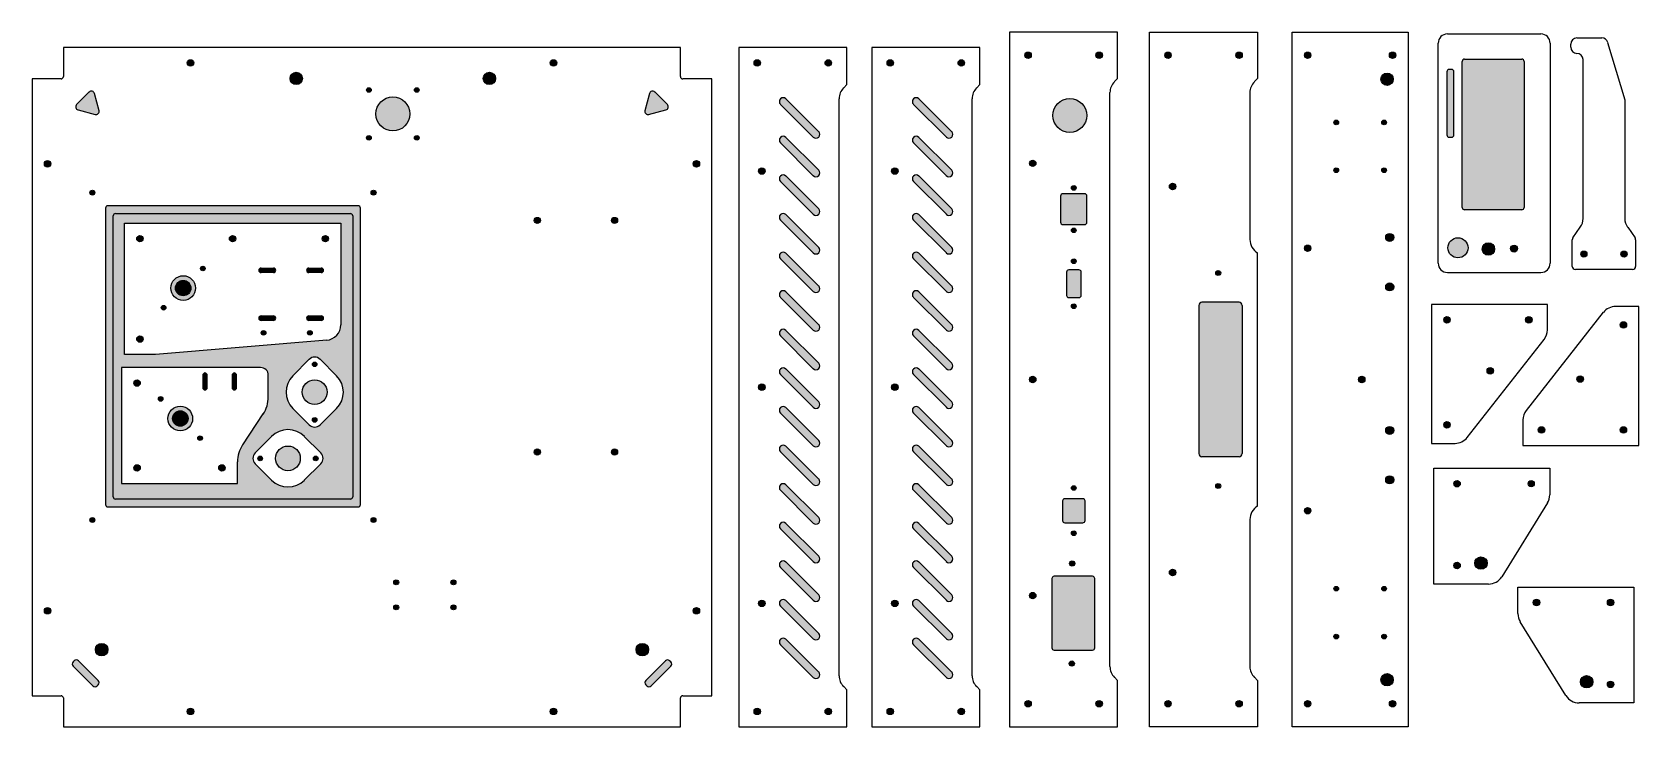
# Model space of a CAD drawing. Header units: millimetres. Extents: x 61 to 1102, y 67 to 517.
import ezdxf

# ---------------------------------------------------------------- set-up
doc = ezdxf.new("R2010")
doc.units = ezdxf.units.MM

msp = doc.modelspace()

# ---------------------------------------------------------------- hatches: boundary and pattern name
at = {"true_color": 0x000000}
h = msp.add_hatch(color=18, dxfattribs=at)
h.dxf.hatch_style = 1
h.paths.add_polyline_path([(704, 501.9, -1), (708.2, 501.9, -1)])
h = msp.add_hatch(color=18, dxfattribs=at)
h.dxf.hatch_style = 1
h.paths.add_polyline_path([(750, 501.9, -1), (754.2, 501.9, -1)])
h = msp.add_hatch(color=18, dxfattribs=at)
h.dxf.hatch_style = 1
h.paths.add_polyline_path([(794.6, 501.9, -1), (798.8, 501.9, -1)])
h = msp.add_hatch(color=18, dxfattribs=at)
h.dxf.hatch_style = 1
h.paths.add_polyline_path([(840.6, 501.9, -1), (844.8, 501.9, -1)])
h = msp.add_hatch(color=18, dxfattribs=at)
h.dxf.hatch_style = 1
h.paths.add_polyline_path([(885, 501.9, -1), (889.2, 501.9, -1)])
h = msp.add_hatch(color=18, dxfattribs=at)
h.dxf.hatch_style = 1
h.paths.add_polyline_path([(940, 501.9, -1), (944.2, 501.9, -1)])
h = msp.add_hatch(color=18, dxfattribs=at)
h.dxf.hatch_style = 1
h.paths.add_polyline_path([(1027.2, 403.3), (1027.2, 497.9, 0.415088), (1025.7, 499.4), (988.6, 499.4, 0.413645), (987.2, 497.9), (987.2, 403.3, 0.413908), (988.7, 401.8), (1025.7, 401.8, 0.414214)])
h = msp.add_hatch(color=18, dxfattribs=at)
h.dxf.hatch_style = 1
h.paths.add_polyline_path([(161.8, 496.9, -1), (166, 496.9, -1)])
h = msp.add_hatch(color=3)
h.dxf.hatch_style = 1
h.paths.add_polyline_path([(228.4, 486.9, 1), (236.4, 486.9, 1)])
h = msp.add_hatch(color=3)
h.dxf.hatch_style = 1
h.paths.add_polyline_path([(361.4, 486.9, 1), (353.4, 486.9, 1)])
h = msp.add_hatch(color=18, dxfattribs=at)
h.dxf.hatch_style = 1
h.paths.add_polyline_path([(401, 496.9, -1), (396.8, 496.9, -1)])
h = msp.add_hatch(color=18, dxfattribs=at)
h.dxf.hatch_style = 1
h.paths.add_polyline_path([(528.7, 496.9, -1), (532.9, 496.9, -1)])
h = msp.add_hatch(color=18, dxfattribs=at)
h.dxf.hatch_style = 1
h.paths.add_polyline_path([(574.7, 496.9, -1), (578.9, 496.9, -1)])
h = msp.add_hatch(color=18, dxfattribs=at)
h.dxf.hatch_style = 1
h.paths.add_polyline_path([(614.8, 496.9, -1), (619, 496.9, -1)])
h = msp.add_hatch(color=18, dxfattribs=at)
h.dxf.hatch_style = 1
h.paths.add_polyline_path([(660.8, 496.9, -1), (665, 496.9, -1)])
h = msp.add_hatch(color=3)
h.dxf.hatch_style = 1
h.paths.add_polyline_path([(942.5, 486.4, 1), (934.5, 486.4, 1)])
h = msp.add_hatch(color=3)
h.dxf.hatch_style = 1
h.paths.add_polyline_path([(980.3, 492.7), (978.7, 492.7, 0.414757), (977.2, 491.2), (977.2, 450.3, 0.413804), (978.7, 448.8), (980.3, 448.8, 0.41408), (981.8, 450.3), (981.8, 491.2, 0.414214)])
h = msp.add_hatch(color=18, dxfattribs=at)
h.dxf.hatch_style = 1
h.paths.add_polyline_path([(104.7, 466, -0.57735), (102.3, 463.6), (91.1, 466.5, -0.57735), (90.2, 469.9), (98.4, 478.1, -0.57735), (101.7, 477.2)])
h = msp.add_hatch(color=18, dxfattribs=at)
h.dxf.hatch_style = 1
h.paths.add_polyline_path([(280.9, 479.4, -1), (277.9, 479.4, -1)])
h = msp.add_hatch(color=18, dxfattribs=at)
h.dxf.hatch_style = 1
h.paths.add_polyline_path([(311.9, 479.4, -1), (308.9, 479.4, -1)])
h = msp.add_hatch(color=18, dxfattribs=at)
h.dxf.hatch_style = 1
h.paths.add_polyline_path([(458.1, 466), (461.1, 477.2, -0.57735), (464.4, 478.1), (472.6, 469.9, -0.57735), (471.7, 466.5), (460.5, 463.6, -0.57735)])
h = msp.add_hatch(color=18, dxfattribs=at)
h.dxf.hatch_style = 1
h.paths.add_polyline_path([(305.9, 463.9, 1), (283.9, 463.9, 1)])
h = msp.add_hatch(color=18, dxfattribs=at)
h.dxf.hatch_style = 1
h.paths.add_polyline_path([(570.6, 452.4, -0.99995), (567.1, 448.9), (545.9, 470.1, -1.000143), (549.4, 473.7)])
h = msp.add_hatch(color=18, dxfattribs=at)
h.dxf.hatch_style = 1
h.paths.add_polyline_path([(656.7, 452.4, -0.99995), (653.2, 448.9), (632, 470.1, -1.000143), (635.5, 473.7)])
h = msp.add_hatch(color=18, dxfattribs=at)
h.dxf.hatch_style = 1
h.paths.add_polyline_path([(744.1, 462.9, 1), (722.1, 462.9, 1)])
h = msp.add_hatch(color=18, dxfattribs=at)
h.dxf.hatch_style = 1
h.paths.add_polyline_path([(907.1, 458.4, -1), (904.1, 458.4, -1)])
h = msp.add_hatch(color=18, dxfattribs=at)
h.dxf.hatch_style = 1
h.paths.add_polyline_path([(938.1, 458.4, -1), (935.1, 458.4, -1)])
h = msp.add_hatch(color=18, dxfattribs=at)
h.dxf.hatch_style = 1
h.paths.add_polyline_path([(280.9, 448.4, -1), (277.9, 448.4, -1)])
h = msp.add_hatch(color=18, dxfattribs=at)
h.dxf.hatch_style = 1
h.paths.add_polyline_path([(311.9, 448.4, -1), (308.9, 448.4, -1)])
h = msp.add_hatch(color=18, dxfattribs=at)
h.dxf.hatch_style = 1
h.paths.add_polyline_path([(549.4, 448.7), (570.6, 427.4, -0.998991), (567.1, 423.9), (545.9, 445.1, -1.001133), (549.4, 448.7)])
h = msp.add_hatch(color=18, dxfattribs=at)
h.dxf.hatch_style = 1
h.paths.add_polyline_path([(635.5, 448.7), (635.5, 448.7), (656.7, 427.4, -0.998991), (653.2, 423.9), (632, 445.1, -1.001133)])
h = msp.add_hatch(color=18, dxfattribs=at)
h.dxf.hatch_style = 1
h.paths.add_polyline_path([(73.5, 431.6, -1), (69.3, 431.6, -1)])
h = msp.add_hatch(color=18, dxfattribs=at)
h.dxf.hatch_style = 1
h.paths.add_polyline_path([(493.5, 431.6, -1), (489.3, 431.6, -1)])
h = msp.add_hatch(color=18, dxfattribs=at)
h.dxf.hatch_style = 1
h.paths.add_polyline_path([(535.9, 426.9, -1), (531.7, 426.9, -1)])
h = msp.add_hatch(color=18, dxfattribs=at)
h.dxf.hatch_style = 1
h.paths.add_polyline_path([(622, 426.9, -1), (617.8, 426.9, -1)])
h = msp.add_hatch(color=18, dxfattribs=at)
h.dxf.hatch_style = 1
h.paths.add_polyline_path([(711.2, 431.9, -1), (707, 431.9, -1)])
h = msp.add_hatch(color=18, dxfattribs=at)
h.dxf.hatch_style = 1
h.paths.add_polyline_path([(907.1, 427.4, -1), (904.1, 427.4, -1)])
h = msp.add_hatch(color=18, dxfattribs=at)
h.dxf.hatch_style = 1
h.paths.add_polyline_path([(938.1, 427.4, -1), (935.1, 427.4, -1)])
h = msp.add_hatch(color=18, dxfattribs=at)
h.dxf.hatch_style = 1
h.paths.add_polyline_path([(549.4, 423.7), (549.4, 423.7), (570.6, 402.4, -0.999581), (567.1, 398.9), (545.9, 420.1, -1.000663)])
h = msp.add_hatch(color=18, dxfattribs=at)
h.dxf.hatch_style = 1
h.paths.add_polyline_path([(635.5, 423.7), (635.5, 423.7), (656.7, 402.4, -0.999581), (653.2, 398.9), (632, 420.1, -1.000663)])
h = msp.add_hatch(color=18, dxfattribs=at)
h.dxf.hatch_style = 1
h.paths.add_polyline_path([(737.2, 416, -1), (734.2, 416, -1)])
h = msp.add_hatch(color=18, dxfattribs=at)
h.dxf.hatch_style = 1
h.paths.add_polyline_path([(801.8, 416.9, -1), (797.6, 416.9, -1)])
h = msp.add_hatch(color=18, dxfattribs=at)
h.dxf.hatch_style = 1
h.paths.add_polyline_path([(102, 412.9, -1), (98.8, 412.9, -1)])
h = msp.add_hatch(color=18, dxfattribs=at)
h.dxf.hatch_style = 1
h.paths.add_polyline_path([(284, 412.9, -1), (280.8, 412.9, -1)])
h = msp.add_hatch(color=18, dxfattribs=at)
h.dxf.hatch_style = 1
h.paths.add_polyline_path([(744.2, 410.7, 0.414214), (742.7, 412.2), (728.7, 412.2, 0.414214), (727.2, 410.7), (727.2, 393.7, 0.414214), (728.7, 392.2), (742.7, 392.2, 0.414214), (744.2, 393.7)])
at = {"true_color": 0xf26722}
h = msp.add_hatch(color=30, dxfattribs=at)
h.dxf.hatch_style = 1
h.paths.add_polyline_path([(273.9, 402.9, 0.414214), (272.4, 404.4), (110.4, 404.4, 0.414214), (108.9, 402.9), (108.9, 210.9, 0.414214), (110.4, 209.4), (272.4, 209.4, 0.414214), (273.9, 210.9)])
h.paths.add_polyline_path([(113.9, 215.9, 0.414214), (115.4, 214.4), (267.4, 214.4, 0.414214), (268.9, 215.9), (268.9, 397.9, 0.414214), (267.4, 399.4), (115.4, 399.4, 0.414214), (113.9, 397.9)], flags=16)
h.paths.add_polyline_path([(121.2, 393.1), (261.2, 393.1), (261.2, 327.3, -0.3899), (252.1, 317.3), (141.2, 308.1), (121.2, 308.1)], flags=0)
h.paths.add_polyline_path([(167.2, 351.1, -1), (151.2, 351.1, -1)], flags=0)
h.paths.add_polyline_path([(119.3, 299.6), (214.3, 299.6), (214.3, 280.7, -0.148123), (211, 269.6), (211, 269.6), (197.7, 249.6, 0.148069), (194.3, 238.5), (194.3, 224.6), (119.3, 224.6)], flags=0)
h.paths.add_polyline_path([(209.6, 361.1, -1), (209.6, 364.1), (217.6, 364.1, -1), (217.6, 361.1)], flags=0)
h.paths.add_polyline_path([(174.8, 294.6), (174.8, 286.6, -1.000366), (171.8, 286.6), (171.8, 286.6), (171.8, 294.6, -0.999634)], flags=0)
h.paths.add_polyline_path([(217.6, 330.1), (209.6, 330.1, -1), (209.6, 333.1), (217.6, 333.1, -1)], flags=0)
h.paths.add_polyline_path([(165.3, 266.6, -1), (149.3, 266.6, -1)], flags=0)
h.paths.add_polyline_path([(193.8, 294.6), (193.8, 286.6, -1.000089), (190.8, 286.6), (190.8, 286.6), (190.8, 294.6, -0.999911)], flags=0)
h.paths.add_polyline_path([(162.3, 266.6, -1), (152.3, 266.6, -1)], flags=0)
h.paths.add_polyline_path([(240.6, 364.1), (248.6, 364.1), (248.6, 361.1), (240.6, 361.1)], flags=0)
h.paths.add_polyline_path([(240.6, 333.1), (248.6, 333.1), (248.6, 330.1), (240.6, 330.1)], flags=0)
h.paths.add_polyline_path([(230.2, 294.3), (244.3, 308.5), (258.5, 294.3, -0.414214), (258.5, 273.1), (258.5, 273.1), (244.3, 259), (230.2, 273.1, -0.414214)], flags=0)
h.paths.add_polyline_path([(252.3, 283.7, -1), (236.3, 283.7, -1)], flags=0)
h.paths.add_polyline_path([(237.6, 255), (251.8, 240.8), (237.6, 226.7, -0.414214), (216.4, 226.7), (216.4, 226.7), (202.3, 240.8), (216.4, 255, -0.414214)], flags=0)
h.paths.add_polyline_path([(235, 240.8, -1), (219, 240.8, -1)], flags=0)
at = {"true_color": 0x000000}
h = msp.add_hatch(color=18, dxfattribs=at)
h.dxf.hatch_style = 1
h.paths.add_polyline_path([(268.9, 397.9, 0.414214), (267.4, 399.4), (115.4, 399.4, 0.414214), (113.9, 397.9), (113.9, 215.9, 0.414214), (115.4, 214.4), (267.4, 214.4, 0.414214), (268.9, 215.9)])
h.paths.add_polyline_path([(209.3, 299.6, -0.41409), (214.3, 294.6), (214.3, 280.7, -0.148123), (211, 269.6), (211, 269.6), (197.7, 249.6, 0.148069), (194.3, 238.5), (194.3, 224.6), (119.3, 224.6), (119.3, 299.6)], flags=0)
h.paths.add_polyline_path([(193.8, 294.6), (193.8, 286.6, -1.000089), (190.8, 286.6), (190.8, 286.6), (190.8, 294.6, -0.999911)], flags=0)
h.paths.add_polyline_path([(141.2, 308.1), (121.2, 308.1), (121.2, 393.1), (261.2, 393.1), (261.2, 327.3, -0.3899), (252.1, 317.3)], flags=16)
h.paths.add_polyline_path([(209.7, 322.1, -1), (212.7, 322.1, -1)], flags=0)
h.paths.add_polyline_path([(174.8, 294.6), (174.8, 286.6, -1.000366), (171.8, 286.6), (171.8, 286.6), (171.8, 294.6, -0.999634)], flags=0)
h.paths.add_polyline_path([(217.6, 333.1, -1), (217.6, 330.1), (209.6, 330.1, -1), (209.6, 333.1)], flags=0)
h.paths.add_polyline_path([(240.8, 305), (230.2, 294.3, 0.414214), (230.2, 273.1), (240.8, 262.5, 0.414214), (247.9, 262.5), (258.5, 273.1, 0.414214), (258.5, 294.3), (247.9, 305, 0.414214)], flags=16)
h.paths.add_polyline_path([(252.3, 283.7, -1), (236.3, 283.7, -1)], flags=0)
h.paths.add_polyline_path([(245.8, 301.7, -1), (242.8, 301.7, -1)], flags=0)
h.paths.add_polyline_path([(239.7, 322.1, -1), (242.7, 322.1, -1)], flags=0)
h.paths.add_polyline_path([(240.6, 333.1), (240.6, 333.1), (248.6, 333.1, -1), (248.6, 330.1), (248.6, 330.1), (240.6, 330.1, -1)], flags=0)
h.paths.add_polyline_path([(165.3, 266.6, -1), (149.3, 266.6, -1)], flags=0)
h.paths.add_polyline_path([(237.6, 255), (248.2, 244.4, -0.414214), (248.2, 237.3), (237.6, 226.7, -0.414214), (216.4, 226.7), (216.4, 226.7), (205.8, 237.3, -0.414214), (205.8, 244.4), (216.4, 255, -0.414214)], flags=16)
h.paths.add_polyline_path([(162.3, 266.6, -1), (152.3, 266.6, -1)], flags=0)
h.paths.add_polyline_path([(245.8, 265.7, -1), (242.8, 265.7, -1)], flags=0)
h.paths.add_polyline_path([(151.2, 351.1, -1), (167.2, 351.1, -1)], flags=0)
h.paths.add_polyline_path([(171.6, 253.9, -1), (168.6, 253.9, -1)], flags=0)
h.paths.add_polyline_path([(154.2, 351.1, -1), (164.2, 351.1, -1)], flags=0)
h.paths.add_polyline_path([(209.6, 364.1), (217.6, 364.1, -1), (217.6, 361.1), (209.6, 361.1, -1)], flags=0)
h.paths.add_polyline_path([(235, 240.8, -1), (219, 240.8, -1)], flags=0)
h.paths.add_polyline_path([(146.1, 279.3, -1), (143.1, 279.3, -1)], flags=0)
h.paths.add_polyline_path([(210.5, 240.8, -1), (207.5, 240.8, -1)], flags=0)
h.paths.add_polyline_path([(145, 338.4, -1), (148, 338.4, -1)], flags=0)
h.paths.add_polyline_path([(170.4, 363.8, -1), (173.4, 363.8, -1)], flags=0)
h.paths.add_polyline_path([(186.4, 234.6, -1), (182.2, 234.6, -1)], flags=0)
h.paths.add_polyline_path([(129.1, 318.1, -1), (133.3, 318.1, -1)], flags=0)
h.paths.add_polyline_path([(240.6, 364.1), (240.6, 364.1), (248.6, 364.1, -1), (248.6, 361.1), (248.6, 361.1), (240.6, 361.1, -1)], flags=0)
h.paths.add_polyline_path([(131.4, 289.6, -1), (127.2, 289.6, -1)], flags=0)
h.paths.add_polyline_path([(246.5, 240.8, -1), (243.5, 240.8, -1)], flags=0)
h.paths.add_polyline_path([(189.1, 383.1, -1), (193.3, 383.1, -1)], flags=0)
h.paths.add_polyline_path([(249.1, 383.1, -1), (253.3, 383.1, -1)], flags=0)
h.paths.add_polyline_path([(131.4, 234.6, -1), (127.2, 234.6, -1)], flags=0)
h.paths.add_polyline_path([(129.1, 383.1, -1), (133.3, 383.1, -1)], flags=0)
h.paths.add_polyline_path([(214.3, 294.6, 0.41409), (209.3, 299.6), (119.3, 299.6), (119.3, 224.6), (194.3, 224.6), (194.3, 238.5, -0.148069), (197.7, 249.6), (211, 269.6, 0.148123), (214.3, 280.7)], flags=16)
h.paths.add_polyline_path([(247.9, 305), (247.9, 305, 0.41397), (240.8, 305), (230.2, 294.3, 0.414214), (230.2, 273.1), (240.8, 262.5, 0.414214), (247.9, 262.5), (258.5, 273.1, 0.414214), (258.5, 294.3)], flags=0)
h = msp.add_hatch(color=18, dxfattribs=at)
h.dxf.hatch_style = 1
h.paths.add_polyline_path([(390.4, 394.9, -1), (386.4, 394.9, -1)])
h = msp.add_hatch(color=18, dxfattribs=at)
h.dxf.hatch_style = 1
h.paths.add_polyline_path([(440.4, 394.9, -1), (436.4, 394.9, -1)])
h = msp.add_hatch(color=18, dxfattribs=at)
h.dxf.hatch_style = 1
h.paths.add_polyline_path([(570.6, 377.4, -1.000204), (567.1, 373.9), (567.1, 373.9), (545.9, 395.1, -0.999796), (549.4, 398.7)])
h = msp.add_hatch(color=18, dxfattribs=at)
h.dxf.hatch_style = 1
h.paths.add_polyline_path([(656.7, 377.4, -1.000204), (653.2, 373.9), (653.2, 373.9), (632, 395.1, -0.999796), (635.5, 398.7)])
h = msp.add_hatch(color=18, dxfattribs=at)
h.dxf.hatch_style = 1
h.paths.add_polyline_path([(129.1, 383.1, 1), (133.3, 383.1, 1)])
h = msp.add_hatch(color=18, dxfattribs=at)
h.dxf.hatch_style = 1
h.paths.add_polyline_path([(189.1, 383.1, 1), (193.3, 383.1, 1)])
h = msp.add_hatch(color=18, dxfattribs=at)
h.dxf.hatch_style = 1
h.paths.add_polyline_path([(253.3, 383.1, 1), (249.1, 383.1, 1)])
h = msp.add_hatch(color=18, dxfattribs=at)
h.dxf.hatch_style = 1
h.paths.add_polyline_path([(737.2, 388.5, -1), (734.2, 388.5, -1)])
h = msp.add_hatch(color=18, dxfattribs=at)
h.dxf.hatch_style = 1
h.paths.add_polyline_path([(942.8, 383.9, -1), (937.6, 383.9, -1)])
h = msp.add_hatch(color=18, dxfattribs=at)
h.dxf.hatch_style = 1
h.paths.add_polyline_path([(889.2, 376.9, -1), (885, 376.9, -1)])
h = msp.add_hatch(color=3)
h.dxf.hatch_style = 1
h.paths.add_polyline_path([(990.9, 377.2, 1), (977.9, 377.2, 1)])
h = msp.add_hatch(color=18, dxfattribs=at)
h.dxf.hatch_style = 1
h.paths.add_polyline_path([(1008.1, 376.4, 1), (1000.1, 376.4, 1)])
h = msp.add_hatch(color=18, dxfattribs=at)
h.dxf.hatch_style = 1
h.paths.add_polyline_path([(1023, 376.7, 1), (1018.5, 376.7, 1)])
h = msp.add_hatch(color=18, dxfattribs=at)
h.dxf.hatch_style = 1
h.paths.add_polyline_path([(1063.9, 373.1, 1), (1067.9, 373.1, 1)])
h = msp.add_hatch(color=18, dxfattribs=at)
h.dxf.hatch_style = 1
h.paths.add_polyline_path([(1089.9, 373.1, 1), (1093.9, 373.1, 1)])
h = msp.add_hatch(color=18, dxfattribs=at)
h.dxf.hatch_style = 1
h.paths.add_polyline_path([(173.4, 363.8, 1), (170.4, 363.8, 1)])
h = msp.add_hatch(color=18, dxfattribs=at)
h.dxf.hatch_style = 1
h.paths.add_polyline_path([(217.6, 364.1), (209.6, 364.1, 1), (209.6, 361.1), (217.6, 361.1, 1)])
h = msp.add_hatch(color=18, dxfattribs=at)
h.dxf.hatch_style = 1
h.paths.add_polyline_path([(248.6, 364.1), (240.6, 364.1, 1), (240.6, 361.1), (248.6, 361.1, 1)])
h = msp.add_hatch(color=18, dxfattribs=at)
h.dxf.hatch_style = 1
h.paths.add_polyline_path([(570.6, 352.4, -1.000941), (567.1, 348.9), (567.1, 348.9), (545.9, 370.1, -0.99906), (549.4, 373.7)])
h = msp.add_hatch(color=18, dxfattribs=at)
h.dxf.hatch_style = 1
h.paths.add_polyline_path([(656.7, 352.4, -1.000941), (653.2, 348.9), (653.2, 348.9), (632, 370.1, -0.99906), (635.5, 373.7)])
h = msp.add_hatch(color=18, dxfattribs=at)
h.dxf.hatch_style = 1
h.paths.add_polyline_path([(737.2, 368.5, -1), (734.2, 368.5, -1)])
h = msp.add_hatch(color=3)
h.dxf.hatch_style = 1
h.paths.add_polyline_path([(167.2, 351.1, 1), (151.2, 351.1, 1)])
h = msp.add_hatch(color=18, dxfattribs=at)
h.dxf.hatch_style = 1
h.paths.add_polyline_path([(154.2, 351.1, 1), (164.2, 351.1, 1)])
h = msp.add_hatch(color=18, dxfattribs=at)
h.dxf.hatch_style = 1
h.paths.add_polyline_path([(739, 362.9, -0.414214), (740.5, 361.4), (740.5, 346.4, -0.414214), (739, 344.9), (732.5, 344.9, -0.414214), (731, 346.4), (731, 361.4, -0.414214), (732.5, 362.9)])
h = msp.add_hatch(color=18, dxfattribs=at)
h.dxf.hatch_style = 1
h.paths.add_polyline_path([(830.8, 360.9, -1), (827.6, 360.9, -1)])
h = msp.add_hatch(color=18, dxfattribs=at)
h.dxf.hatch_style = 1
h.paths.add_polyline_path([(942.8, 351.9, -1), (937.6, 351.9, -1)])
h = msp.add_hatch(color=18, dxfattribs=at)
h.dxf.hatch_style = 1
h.paths.add_polyline_path([(549.4, 348.7), (570.6, 327.4, -0.99995), (567.1, 323.9), (545.9, 345.1, -1.000143)])
h = msp.add_hatch(color=18, dxfattribs=at)
h.dxf.hatch_style = 1
h.paths.add_polyline_path([(635.5, 348.7), (656.7, 327.4, -0.99995), (653.2, 323.9), (632, 345.1, -1.000143)])
h = msp.add_hatch(color=18, dxfattribs=at)
h.dxf.hatch_style = 1
h.paths.add_polyline_path([(145, 338.4, 1), (148, 338.4, 1)])
h = msp.add_hatch(color=18, dxfattribs=at)
h.dxf.hatch_style = 1
h.paths.add_polyline_path([(209.6, 333.1, 1), (209.6, 330.1), (217.6, 330.1, 1), (217.6, 333.1)])
h = msp.add_hatch(color=18, dxfattribs=at)
h.dxf.hatch_style = 1
h.paths.add_polyline_path([(240.6, 333.1, 1), (240.6, 330.1), (248.6, 330.1, 1), (248.6, 333.1)])
h = msp.add_hatch(color=18, dxfattribs=at)
h.dxf.hatch_style = 1
h.paths.add_polyline_path([(737.2, 339.3, -1), (734.2, 339.3, -1)])
h = msp.add_hatch(color=18, dxfattribs=at)
h.dxf.hatch_style = 1
h.paths.add_polyline_path([(844.7, 339.9, 0.414214), (842.7, 341.9), (818.7, 341.9, 0.414537), (816.7, 339.9), (816.7, 243.9, 0.41389), (818.7, 241.9), (842.7, 241.9, 0.414214), (844.7, 243.9)])
h = msp.add_hatch(color=18, dxfattribs=at)
h.dxf.hatch_style = 1
h.paths.add_polyline_path([(212.7, 322.1, 1), (209.7, 322.1, 1)])
h = msp.add_hatch(color=18, dxfattribs=at)
h.dxf.hatch_style = 1
h.paths.add_polyline_path([(242.7, 322.1, 1), (239.7, 322.1, 1)])
h = msp.add_hatch(color=18, dxfattribs=at)
h.dxf.hatch_style = 1
h.paths.add_polyline_path([(549.4, 323.7), (549.4, 323.7), (570.6, 302.4, -0.999671), (567.1, 298.9), (545.9, 320.1, -1.001133)])
h = msp.add_hatch(color=18, dxfattribs=at)
h.dxf.hatch_style = 1
h.paths.add_polyline_path([(635.5, 323.7), (635.5, 323.7), (656.7, 302.4, -0.999671), (653.2, 298.9), (632, 320.1, -1.001133)])
h = msp.add_hatch(color=18, dxfattribs=at)
h.dxf.hatch_style = 1
h.paths.add_polyline_path([(979.4, 330.5, 1), (975.2, 330.5, 1)])
h = msp.add_hatch(color=18, dxfattribs=at)
h.dxf.hatch_style = 1
h.paths.add_polyline_path([(1028.2, 330.5, 1), (1032.4, 330.5, 1)])
h = msp.add_hatch(color=18, dxfattribs=at)
h.dxf.hatch_style = 1
h.paths.add_polyline_path([(1089.4, 327.2, -1), (1093.6, 327.2, -1)])
h = msp.add_hatch(color=18, dxfattribs=at)
h.dxf.hatch_style = 1
h.paths.add_polyline_path([(129.1, 318.1, 1), (133.3, 318.1, 1)])
h = msp.add_hatch(color=18, dxfattribs=at)
h.dxf.hatch_style = 1
h.paths.add_polyline_path([(245.8, 301.7, 1), (242.8, 301.7, 1)])
h = msp.add_hatch(color=18, dxfattribs=at)
h.dxf.hatch_style = 1
h.paths.add_polyline_path([(131.4, 289.6, 1), (127.2, 289.6, 1)])
h = msp.add_hatch(color=18, dxfattribs=at)
h.dxf.hatch_style = 1
h.paths.add_polyline_path([(174.8, 294.6, 0.999634), (171.8, 294.6), (171.8, 286.6, 1.000366), (174.8, 286.6)])
h = msp.add_hatch(color=18, dxfattribs=at)
h.dxf.hatch_style = 1
h.paths.add_polyline_path([(193.8, 294.6, 0.999911), (190.8, 294.6), (190.8, 286.6, 1.000089), (193.8, 286.6)])
h = msp.add_hatch(color=3)
h.dxf.hatch_style = 1
h.paths.add_polyline_path([(252.3, 283.7, 1), (236.3, 283.7, 1)])
h = msp.add_hatch(color=18, dxfattribs=at)
h.dxf.hatch_style = 1
h.paths.add_polyline_path([(549.4, 298.7), (549.4, 298.7), (570.6, 277.4, -0.999581), (567.1, 273.9), (545.9, 295.1, -1.000663)])
h = msp.add_hatch(color=18, dxfattribs=at)
h.dxf.hatch_style = 1
h.paths.add_polyline_path([(635.5, 298.7), (635.5, 298.7), (656.7, 277.4, -0.999581), (653.2, 273.9), (632, 295.1, -1.000663)])
h = msp.add_hatch(color=18, dxfattribs=at)
h.dxf.hatch_style = 1
h.paths.add_polyline_path([(711.2, 291.9, -1), (707, 291.9, -1)])
h = msp.add_hatch(color=18, dxfattribs=at)
h.dxf.hatch_style = 1
h.paths.add_polyline_path([(924.2, 291.9, -1), (920, 291.9, -1)])
h = msp.add_hatch(color=18, dxfattribs=at)
h.dxf.hatch_style = 1
h.paths.add_polyline_path([(1007.4, 297.5, 1), (1003.2, 297.5, 1)])
h = msp.add_hatch(color=18, dxfattribs=at)
h.dxf.hatch_style = 1
h.paths.add_polyline_path([(1061.4, 292.2, -1), (1065.6, 292.2, -1)])
h = msp.add_hatch(color=18, dxfattribs=at)
h.dxf.hatch_style = 1
h.paths.add_polyline_path([(535.9, 286.9, -1), (531.7, 286.9, -1)])
h = msp.add_hatch(color=18, dxfattribs=at)
h.dxf.hatch_style = 1
h.paths.add_polyline_path([(622, 286.9, -1), (617.8, 286.9, -1)])
h = msp.add_hatch(color=18, dxfattribs=at)
h.dxf.hatch_style = 1
h.paths.add_polyline_path([(143.1, 279.3, 1), (146.1, 279.3, 1)])
h = msp.add_hatch(color=3)
h.dxf.hatch_style = 1
h.paths.add_polyline_path([(165.3, 266.6, 1), (149.3, 266.6, 1)])
h = msp.add_hatch(color=18, dxfattribs=at)
h.dxf.hatch_style = 1
h.paths.add_polyline_path([(152.3, 266.6, 1), (162.3, 266.6, 1)])
h = msp.add_hatch(color=18, dxfattribs=at)
h.dxf.hatch_style = 1
h.paths.add_polyline_path([(570.6, 252.4, -1.000204), (567.1, 248.9), (567.1, 248.9), (545.9, 270.1, -0.999796), (549.4, 273.7)])
h = msp.add_hatch(color=18, dxfattribs=at)
h.dxf.hatch_style = 1
h.paths.add_polyline_path([(656.7, 252.4, -1.000204), (653.2, 248.9), (653.2, 248.9), (632, 270.1, -0.999796), (635.5, 273.7)])
h = msp.add_hatch(color=18, dxfattribs=at)
h.dxf.hatch_style = 1
h.paths.add_polyline_path([(242.8, 265.7, 1), (245.8, 265.7, 1)])
h = msp.add_hatch(color=18, dxfattribs=at)
h.dxf.hatch_style = 1
h.paths.add_polyline_path([(942.8, 258.9, -1), (937.6, 258.9, -1)])
h = msp.add_hatch(color=18, dxfattribs=at)
h.dxf.hatch_style = 1
h.paths.add_polyline_path([(975.2, 262.5, 1), (979.4, 262.5, 1)])
h = msp.add_hatch(color=18, dxfattribs=at)
h.dxf.hatch_style = 1
h.paths.add_polyline_path([(1040.6, 259.2, -1), (1036.4, 259.2, -1)])
h = msp.add_hatch(color=18, dxfattribs=at)
h.dxf.hatch_style = 1
h.paths.add_polyline_path([(1093.6, 259.2, -1), (1089.4, 259.2, -1)])
h = msp.add_hatch(color=18, dxfattribs=at)
h.dxf.hatch_style = 1
h.paths.add_polyline_path([(168.6, 253.9, 1), (171.6, 253.9, 1)])
h = msp.add_hatch(color=18, dxfattribs=at)
h.dxf.hatch_style = 1
h.paths.add_polyline_path([(210.5, 240.8, 1), (207.5, 240.8, 1)])
h = msp.add_hatch(color=3)
h.dxf.hatch_style = 1
h.paths.add_polyline_path([(235, 240.8, 1), (219, 240.8, 1)])
h = msp.add_hatch(color=18, dxfattribs=at)
h.dxf.hatch_style = 1
h.paths.add_polyline_path([(243.5, 240.8, 1), (246.5, 240.8, 1)])
h = msp.add_hatch(color=18, dxfattribs=at)
h.dxf.hatch_style = 1
h.paths.add_polyline_path([(390.4, 244.9, -1), (386.4, 244.9, -1)])
h = msp.add_hatch(color=18, dxfattribs=at)
h.dxf.hatch_style = 1
h.paths.add_polyline_path([(440.4, 244.9, -1), (436.4, 244.9, -1)])
h = msp.add_hatch(color=18, dxfattribs=at)
h.dxf.hatch_style = 1
h.paths.add_polyline_path([(549.4, 248.7), (570.6, 227.4, -1.000168), (567.1, 223.9), (545.9, 245.1, -0.999987)])
h = msp.add_hatch(color=18, dxfattribs=at)
h.dxf.hatch_style = 1
h.paths.add_polyline_path([(635.5, 248.7), (656.7, 227.4, -1.000168), (653.2, 223.9), (632, 245.1, -0.999987)])
h = msp.add_hatch(color=18, dxfattribs=at)
h.dxf.hatch_style = 1
h.paths.add_polyline_path([(127.2, 234.6, 1), (131.4, 234.6, 1)])
h = msp.add_hatch(color=18, dxfattribs=at)
h.dxf.hatch_style = 1
h.paths.add_polyline_path([(182.2, 234.6, 1), (186.4, 234.6, 1)])
h = msp.add_hatch(color=18, dxfattribs=at)
h.dxf.hatch_style = 1
h.paths.add_polyline_path([(942.8, 226.9, -1), (937.6, 226.9, -1)])
h = msp.add_hatch(color=18, dxfattribs=at)
h.dxf.hatch_style = 1
h.paths.add_polyline_path([(549.4, 223.7), (549.4, 223.7), (570.6, 202.4, -1), (567.1, 198.9), (567.1, 198.9), (545.9, 220.1, -1.000133)])
h = msp.add_hatch(color=18, dxfattribs=at)
h.dxf.hatch_style = 1
h.paths.add_polyline_path([(635.5, 223.7), (635.5, 223.7), (656.7, 202.4, -1), (653.2, 198.9), (653.2, 198.9), (632, 220.1, -1.000133)])
h = msp.add_hatch(color=18, dxfattribs=at)
h.dxf.hatch_style = 1
h.paths.add_polyline_path([(737.2, 221.6, -1), (734.2, 221.6, -1)])
h = msp.add_hatch(color=18, dxfattribs=at)
h.dxf.hatch_style = 1
h.paths.add_polyline_path([(830.8, 222.9, -1), (827.6, 222.9, -1)])
h = msp.add_hatch(color=18, dxfattribs=at)
h.dxf.hatch_style = 1
h.paths.add_polyline_path([(981.7, 224.4, -1), (985.9, 224.4, -1)])
h = msp.add_hatch(color=18, dxfattribs=at)
h.dxf.hatch_style = 1
h.paths.add_polyline_path([(1029.8, 224.4, -1), (1033.8, 224.4, -1)])
h = msp.add_hatch(color=18, dxfattribs=at)
h.dxf.hatch_style = 1
h.paths.add_polyline_path([(741.5, 214.7, -0.414214), (743, 213.2), (743, 200.6, -0.414214), (741.5, 199.1), (729.9, 199.1, -0.414214), (728.4, 200.6), (728.4, 213.2, -0.414214), (729.9, 214.7)])
h = msp.add_hatch(color=18, dxfattribs=at)
h.dxf.hatch_style = 1
h.paths.add_polyline_path([(889.2, 206.9, -1), (885, 206.9, -1)])
h = msp.add_hatch(color=18, dxfattribs=at)
h.dxf.hatch_style = 1
h.paths.add_polyline_path([(102, 200.9, -1), (98.8, 200.9, -1)])
h = msp.add_hatch(color=18, dxfattribs=at)
h.dxf.hatch_style = 1
h.paths.add_polyline_path([(284, 200.9, -1), (280.8, 200.9, -1)])
h = msp.add_hatch(color=18, dxfattribs=at)
h.dxf.hatch_style = 1
h.paths.add_polyline_path([(570.6, 177.4, -1.000681), (567.1, 173.9), (545.9, 195.1, -0.99932), (549.4, 198.7)])
h = msp.add_hatch(color=18, dxfattribs=at)
h.dxf.hatch_style = 1
h.paths.add_polyline_path([(656.7, 177.4, -1.000681), (653.2, 173.9), (632, 195.1, -0.99932), (635.5, 198.7)])
h = msp.add_hatch(color=18, dxfattribs=at)
h.dxf.hatch_style = 1
h.paths.add_polyline_path([(737.2, 192.3, -1), (734.2, 192.3, -1)])
h = msp.add_hatch(color=3)
h.dxf.hatch_style = 1
h.paths.add_polyline_path([(995.3, 173, 1), (1003.3, 173, 1)])
h = msp.add_hatch(color=18, dxfattribs=at)
h.dxf.hatch_style = 1
h.paths.add_polyline_path([(549.4, 173.7), (570.6, 152.4, -1.000083), (567.1, 148.9), (545.9, 170.1, -1.00016)])
h = msp.add_hatch(color=18, dxfattribs=at)
h.dxf.hatch_style = 1
h.paths.add_polyline_path([(635.5, 173.7), (656.7, 152.4, -1.000083), (653.2, 148.9), (632, 170.1, -1.00016)])
h = msp.add_hatch(color=18, dxfattribs=at)
h.dxf.hatch_style = 1
h.paths.add_polyline_path([(736.4, 172.7, -1), (733, 172.7, -1)])
h = msp.add_hatch(color=18, dxfattribs=at)
h.dxf.hatch_style = 1
h.paths.add_polyline_path([(801.8, 166.9, -1), (797.6, 166.9, -1)])
h = msp.add_hatch(color=18, dxfattribs=at)
h.dxf.hatch_style = 1
h.paths.add_polyline_path([(985.9, 171.4, -1), (981.7, 171.4, -1)])
h = msp.add_hatch(color=18, dxfattribs=at)
h.dxf.hatch_style = 1
h.paths.add_polyline_path([(298.7, 160.5, -1), (295.5, 160.5, -1)])
h = msp.add_hatch(color=18, dxfattribs=at)
h.dxf.hatch_style = 1
h.paths.add_polyline_path([(335.7, 160.5, -1), (332.5, 160.5, -1)])
h = msp.add_hatch(color=18, dxfattribs=at)
h.dxf.hatch_style = 1
h.paths.add_polyline_path([(749.3, 162.9, 0.414214), (747.8, 164.4), (723, 164.4, 0.414214), (721.5, 162.9), (721.5, 118.1, 0.414214), (723, 116.6), (747.8, 116.6, 0.414214), (749.3, 118.1)])
h = msp.add_hatch(color=18, dxfattribs=at)
h.dxf.hatch_style = 1
h.paths.add_polyline_path([(907.1, 156.4, -1), (904.1, 156.4, -1)])
h = msp.add_hatch(color=18, dxfattribs=at)
h.dxf.hatch_style = 1
h.paths.add_polyline_path([(938.1, 156.4, -1), (935.1, 156.4, -1)])
h = msp.add_hatch(color=18, dxfattribs=at)
h.dxf.hatch_style = 1
h.paths.add_polyline_path([(298.7, 144.3, -1), (295.5, 144.3, -1)])
h = msp.add_hatch(color=18, dxfattribs=at)
h.dxf.hatch_style = 1
h.paths.add_polyline_path([(335.7, 144.3, -1), (332.5, 144.3, -1)])
h = msp.add_hatch(color=18, dxfattribs=at)
h.dxf.hatch_style = 1
h.paths.add_polyline_path([(535.9, 146.9, -1), (531.7, 146.9, -1)])
h = msp.add_hatch(color=18, dxfattribs=at)
h.dxf.hatch_style = 1
h.paths.add_polyline_path([(549.4, 148.7), (570.6, 127.4, -1.000204), (567.1, 123.9), (567.1, 123.9), (545.9, 145.1, -1.000603)])
h = msp.add_hatch(color=18, dxfattribs=at)
h.dxf.hatch_style = 1
h.paths.add_polyline_path([(622, 146.9, -1), (617.8, 146.9, -1)])
h = msp.add_hatch(color=18, dxfattribs=at)
h.dxf.hatch_style = 1
h.paths.add_polyline_path([(635.5, 148.7), (656.7, 127.4, -1.000204), (653.2, 123.9), (653.2, 123.9), (632, 145.1, -1.000603)])
h = msp.add_hatch(color=18, dxfattribs=at)
h.dxf.hatch_style = 1
h.paths.add_polyline_path([(711.2, 151.9, -1), (707, 151.9, -1)])
h = msp.add_hatch(color=18, dxfattribs=at)
h.dxf.hatch_style = 1
h.paths.add_polyline_path([(1033.1, 147.4, -1), (1037.3, 147.4, -1)])
h = msp.add_hatch(color=18, dxfattribs=at)
h.dxf.hatch_style = 1
h.paths.add_polyline_path([(1081.1, 147.4, -1), (1085.3, 147.4, -1)])
h = msp.add_hatch(color=18, dxfattribs=at)
h.dxf.hatch_style = 1
h.paths.add_polyline_path([(73.5, 142.1, -1), (69.3, 142.1, -1)])
h = msp.add_hatch(color=18, dxfattribs=at)
h.dxf.hatch_style = 1
h.paths.add_polyline_path([(493.5, 142.1, -1), (489.3, 142.1, -1)])
h = msp.add_hatch(color=18, dxfattribs=at)
h.dxf.hatch_style = 1
h.paths.add_polyline_path([(907.1, 125.4, -1), (904.1, 125.4, -1)])
h = msp.add_hatch(color=18, dxfattribs=at)
h.dxf.hatch_style = 1
h.paths.add_polyline_path([(938.1, 125.4, -1), (935.1, 125.4, -1)])
h = msp.add_hatch(color=3)
h.dxf.hatch_style = 1
h.paths.add_polyline_path([(110.4, 116.9, 1), (102.4, 116.9, 1)])
h = msp.add_hatch(color=3)
h.dxf.hatch_style = 1
h.paths.add_polyline_path([(460.4, 116.9, 1), (452.4, 116.9, 1)])
h = msp.add_hatch(color=18, dxfattribs=at)
h.dxf.hatch_style = 1
h.paths.add_polyline_path([(549.4, 123.7), (570.6, 102.4, -1.000333), (567.1, 98.9), (545.9, 120.1, -0.99998)])
h = msp.add_hatch(color=18, dxfattribs=at)
h.dxf.hatch_style = 1
h.paths.add_polyline_path([(635.5, 123.7), (656.7, 102.4, -1.000333), (653.2, 98.9), (632, 120.1, -0.99998)])
h = msp.add_hatch(color=18, dxfattribs=at)
h.dxf.hatch_style = 1
h.paths.add_polyline_path([(91.5, 109.7), (104.2, 97, -0.414214), (104.2, 94.1), (103.5, 93.4, -0.414214), (100.7, 93.4), (87.9, 106.2, -0.414214), (87.9, 109), (88.7, 109.7, -0.414214)])
h = msp.add_hatch(color=18, dxfattribs=at)
h.dxf.hatch_style = 1
h.paths.add_polyline_path([(471.3, 109.7, -0.414214), (474.1, 109.7), (474.8, 109, -0.414214), (474.8, 106.2), (462.1, 93.4, -0.414214), (459.3, 93.4), (458.6, 94.1, -0.414214), (458.6, 97)])
h = msp.add_hatch(color=18, dxfattribs=at)
h.dxf.hatch_style = 1
h.paths.add_polyline_path([(736.1, 107.9, -1), (732.7, 107.9, -1)])
h = msp.add_hatch(color=3)
h.dxf.hatch_style = 1
h.paths.add_polyline_path([(942.5, 97.4, 1), (934.5, 97.4, 1)])
h = msp.add_hatch(color=3)
h.dxf.hatch_style = 1
h.paths.add_polyline_path([(1063.7, 96.1, 1), (1071.7, 96.1, 1)])
h = msp.add_hatch(color=18, dxfattribs=at)
h.dxf.hatch_style = 1
h.paths.add_polyline_path([(1085.3, 94.4, -1), (1081.1, 94.4, -1)])
h = msp.add_hatch(color=18, dxfattribs=at)
h.dxf.hatch_style = 1
h.paths.add_polyline_path([(708.2, 81.9, -1), (704, 81.9, -1)])
h = msp.add_hatch(color=18, dxfattribs=at)
h.dxf.hatch_style = 1
h.paths.add_polyline_path([(754.2, 81.9, -1), (750, 81.9, -1)])
h = msp.add_hatch(color=18, dxfattribs=at)
h.dxf.hatch_style = 1
h.paths.add_polyline_path([(798.8, 81.9, -1), (794.6, 81.9, -1)])
h = msp.add_hatch(color=18, dxfattribs=at)
h.dxf.hatch_style = 1
h.paths.add_polyline_path([(844.8, 81.9, -1), (840.6, 81.9, -1)])
h = msp.add_hatch(color=18, dxfattribs=at)
h.dxf.hatch_style = 1
h.paths.add_polyline_path([(889.2, 81.9, -1), (885, 81.9, -1)])
h = msp.add_hatch(color=18, dxfattribs=at)
h.dxf.hatch_style = 1
h.paths.add_polyline_path([(944.2, 81.9, -1), (940, 81.9, -1)])
h = msp.add_hatch(color=18, dxfattribs=at)
h.dxf.hatch_style = 1
h.paths.add_polyline_path([(166, 76.9, -1), (161.8, 76.9, -1)])
h = msp.add_hatch(color=18, dxfattribs=at)
h.dxf.hatch_style = 1
h.paths.add_polyline_path([(401, 76.9, -1), (396.8, 76.9, -1)])
h = msp.add_hatch(color=18, dxfattribs=at)
h.dxf.hatch_style = 1
h.paths.add_polyline_path([(532.9, 76.9, -1), (528.7, 76.9, -1)])
h = msp.add_hatch(color=18, dxfattribs=at)
h.dxf.hatch_style = 1
h.paths.add_polyline_path([(578.9, 76.9, -1), (574.7, 76.9, -1)])
h = msp.add_hatch(color=18, dxfattribs=at)
h.dxf.hatch_style = 1
h.paths.add_polyline_path([(619, 76.9, -1), (614.8, 76.9, -1)])
h = msp.add_hatch(color=18, dxfattribs=at)
h.dxf.hatch_style = 1
h.paths.add_polyline_path([(665, 76.9, -1), (660.8, 76.9, -1)])

# ---------------------------------------------------------------- linework, layer by layer
at = {"color": 7, "linetype": 'Continuous'}
for p, q in [((694.1, 516.9), (694.1, 66.9)), ((764.1, 516.9), (694.1, 516.9)), ((764.1, 486.9), (764.1, 516.9)), ((784.7, 66.9), (784.7, 516.9)), ((784.7, 516.9), (854.7, 516.9)), ((854.7, 516.9), (854.7, 486.9)), ((877.1, 66.9), (877.1, 516.9)), ((877.1, 516.9), (952.1, 516.9)), ((952.1, 516.9), (952.1, 66.9)), ((971.6, 367.2), (971.6, 509.7)), ((977.6, 515.7), (1038.1, 515.7)), ((1044.1, 509.7), (1044.1, 367.2)), ((1061.4, 513.1), (1077.5, 513.1)), ((1081.3, 510.2), (1092.4, 473.1)), ((81.6, 506.9), (81.6, 488.1)), ((481.1, 506.9), (81.6, 506.9)), ((481.1, 488.1), (481.1, 506.9)), ((518.8, 506.9), (518.8, 66.9)), ((588.8, 506.9), (518.8, 506.9)), ((588.8, 482.9), (588.8, 506.9)), ((604.9, 506.9), (604.9, 66.9)), ((674.9, 506.9), (604.9, 506.9)), ((674.9, 482.9), (674.9, 506.9)), ((988.7, 499.4), (1025.7, 499.4)), ((1057.4, 507.1), (1057.4, 509.1)), ((977.2, 491.2), (977.2, 450.3)), ((980.3, 492.7), (978.7, 492.7)), ((981.8, 450.3), (981.8, 491.2)), ((987.2, 403.3), (987.2, 497.9)), ((1027.2, 497.9), (1027.2, 403.3)), ((1065.4, 396.2), (1065.4, 499.1)), ((80.1, 486.6), (61.4, 486.6)), ((61.4, 486.6), (61.4, 87.1)), ((501.4, 486.6), (482.6, 486.6)), ((501.4, 87.1), (501.4, 486.6)), ((586.8, 480.8), (588.8, 482.9)), ((672.9, 480.8), (674.9, 482.9)), ((762, 484.8), (764.1, 486.9)), ((854.7, 486.9), (852.7, 484.8)), ((98.4, 478.1), (90.2, 469.9)), ((104.7, 466), (101.7, 477.2)), ((461.1, 477.2), (458.1, 466)), ((472.6, 469.9), (464.4, 478.1)), ((545.9, 470.1), (567.1, 448.9)), ((570.6, 452.4), (549.4, 473.7)), ((583.8, 100), (583.8, 473.7)), ((632, 470.1), (653.2, 448.9)), ((656.7, 452.4), (635.5, 473.7)), ((669.9, 100), (669.9, 473.7)), ((759.1, 106), (759.1, 477.7)), ((849.7, 477.7), (849.7, 382.5)), ((1092.4, 473.1), (1092.4, 396.2)), ((91.1, 466.5), (102.3, 463.6)), ((460.5, 463.6), (471.7, 466.5)), ((570.6, 427.4), (549.4, 448.7)), ((656.7, 427.4), (635.5, 448.7)), ((978.7, 448.8), (980.3, 448.8)), ((545.9, 445.1), (567.1, 423.9)), ((632, 445.1), (653.2, 423.9)), ((545.9, 420.1), (567.1, 398.9)), ((570.6, 402.4), (549.4, 423.7)), ((632, 420.1), (653.2, 398.9)), ((656.7, 402.4), (635.5, 423.7)), ((727.2, 410.7), (727.2, 393.7)), ((742.7, 412.2), (728.7, 412.2)), ((744.2, 393.7), (744.2, 410.7)), ((108.9, 402.9), (108.9, 210.9)), ((272.4, 404.4), (110.4, 404.4)), ((113.9, 215.9), (113.9, 397.9)), ((115.4, 399.4), (267.4, 399.4)), ((268.9, 397.9), (268.9, 215.9)), ((273.9, 210.9), (273.9, 402.9)), ((570.6, 377.4), (549.4, 398.7)), ((656.7, 377.4), (635.5, 398.7)), ((1025.7, 401.8), (988.7, 401.8)), ((121.2, 308.1), (121.2, 393.1)), ((121.2, 393.1), (261.2, 393.1)), ((261.2, 393.1), (261.2, 327.3)), ((545.9, 395.1), (567.1, 373.9)), ((632, 395.1), (653.2, 373.9)), ((728.7, 392.2), (742.7, 392.2)), ((1058.8, 383.6), (1063.6, 390.5)), ((1094.3, 390.5), (1099.1, 383.6)), ((1058.4, 365.1), (1058.4, 382.4)), ((1099.4, 382.4), (1099.4, 365.1)), ((209.6, 364.1), (217.6, 364.1)), ((240.6, 364.1), (248.6, 364.1)), ((545.9, 370.1), (567.1, 348.9)), ((570.6, 352.4), (549.4, 373.7)), ((632, 370.1), (653.2, 348.9)), ((656.7, 352.4), (635.5, 373.7)), ((854.7, 209.9), (854.7, 373.9)), ((217.6, 361.1), (209.6, 361.1)), ((248.6, 361.1), (240.6, 361.1)), ((731, 361.4), (731, 346.4)), ((739, 362.9), (732.5, 362.9)), ((740.5, 346.4), (740.5, 361.4)), ((977.6, 361.2), (1038.1, 361.2)), ((1097.4, 363.1), (1060.4, 363.1)), ((545.9, 345.1), (567.1, 323.9)), ((570.6, 327.4), (549.4, 348.7)), ((632, 345.1), (653.2, 323.9)), ((656.7, 327.4), (635.5, 348.7)), ((732.5, 344.9), (739, 344.9)), ((209.6, 333.1), (217.6, 333.1)), ((240.6, 333.1), (248.6, 333.1)), ((816.7, 339.9), (816.7, 243.9)), ((842.7, 341.9), (818.7, 341.9)), ((844.7, 339.9), (844.7, 243.9)), ((967.3, 340.5), (967.3, 250.5)), ((1042.3, 340.5), (967.3, 340.5)), ((1078.5, 335.4), (1028.6, 271.9)), ((1042.3, 324), (1042.3, 340.5)), ((1101.5, 339.2), (1086.4, 339.2)), ((1101.5, 249.2), (1101.5, 339.2)), ((217.6, 330.1), (209.6, 330.1)), ((248.6, 330.1), (240.6, 330.1)), ((570.6, 302.4), (549.4, 323.7)), ((656.7, 302.4), (635.5, 323.7)), ((252.1, 317.3), (141.2, 308.1)), ((545.9, 320.1), (567.1, 298.9)), ((632, 320.1), (653.2, 298.9)), ((990.3, 254.4), (1040.2, 317.8)), ((141.2, 308.1), (121.2, 308.1)), ((230.2, 294.3), (240.8, 305)), ((247.9, 305), (258.5, 294.3)), ((119.3, 299.6), (119.3, 224.6)), ((209.3, 299.6), (119.3, 299.6)), ((171.8, 294.6), (171.8, 286.6)), ((174.8, 286.6), (174.8, 294.6)), ((190.8, 294.6), (190.8, 286.6)), ((193.8, 286.6), (193.8, 294.6)), ((214.3, 280.6), (214.3, 294.6)), ((545.9, 295.1), (567.1, 273.9)), ((570.6, 277.4), (549.4, 298.7)), ((632, 295.1), (653.2, 273.9)), ((656.7, 277.4), (635.5, 298.7)), ((240.8, 262.5), (230.2, 273.1)), ((258.5, 273.1), (247.9, 262.5)), ((570.6, 252.4), (549.4, 273.7)), ((656.7, 252.4), (635.5, 273.7)), ((197.7, 249.6), (211, 269.6)), ((545.9, 270.1), (567.1, 248.9)), ((632, 270.1), (653.2, 248.9)), ((1026.5, 265.7), (1026.5, 249.2)), ((205.8, 244.4), (216.4, 255)), ((237.6, 255), (248.2, 244.4)), ((967.3, 250.5), (982.5, 250.5)), ((545.9, 245.1), (567.1, 223.9)), ((570.6, 227.4), (549.4, 248.7)), ((632, 245.1), (653.2, 223.9)), ((656.7, 227.4), (635.5, 248.7)), ((842.7, 241.9), (818.7, 241.9)), ((1026.5, 249.2), (1101.5, 249.2)), ((194.3, 224.6), (194.3, 238.5)), ((216.4, 226.7), (205.8, 237.3)), ((248.2, 237.3), (237.6, 226.7)), ((968.8, 159.4), (968.8, 234.4)), ((968.8, 234.4), (1043.8, 234.4)), ((1043.8, 234.4), (1043.8, 217.2)), ((119.3, 224.6), (194.3, 224.6)), ((545.9, 220.1), (567.1, 198.9)), ((570.6, 202.4), (549.4, 223.7)), ((632, 220.1), (653.2, 198.9)), ((656.7, 202.4), (635.5, 223.7)), ((110.4, 209.4), (272.4, 209.4)), ((267.4, 214.4), (115.4, 214.4)), ((728.4, 213.2), (728.4, 200.6)), ((741.5, 214.7), (729.9, 214.7)), ((743, 200.6), (743, 213.2)), ((1042.3, 212), (1012.7, 164.1)), ((570.6, 177.4), (549.4, 198.7)), ((656.7, 177.4), (635.5, 198.7)), ((729.9, 199.1), (741.5, 199.1)), ((849.7, 201.2), (849.7, 106)), ((545.9, 195.1), (567.1, 173.9)), ((632, 195.1), (653.2, 173.9)), ((545.9, 170.1), (567.1, 148.9)), ((570.6, 152.4), (549.4, 173.7)), ((632, 170.1), (653.2, 148.9)), ((656.7, 152.4), (635.5, 173.7)), ((721.5, 162.9), (721.5, 118.1)), ((747.8, 164.4), (723, 164.4)), ((749.3, 118.1), (749.3, 162.9)), ((1004.2, 159.4), (968.8, 159.4)), ((1023.2, 157.4), (1098.2, 157.4)), ((1023.2, 140.3), (1023.2, 157.4)), ((1098.2, 157.4), (1098.2, 82.4)), ((570.6, 127.4), (549.4, 148.7)), ((656.7, 127.4), (635.5, 148.7)), ((545.9, 145.1), (567.1, 123.9)), ((632, 145.1), (653.2, 123.9)), ((1054.3, 87.2), (1024.7, 135)), ((545.9, 120.1), (567.1, 98.9)), ((570.6, 102.4), (549.4, 123.7)), ((632, 120.1), (653.2, 98.9)), ((656.7, 102.4), (635.5, 123.7)), ((723, 116.6), (747.8, 116.6)), ((88.7, 109.7), (87.9, 109)), ((87.9, 106.2), (100.7, 93.4)), ((104.2, 97), (91.5, 109.7)), ((471.3, 109.7), (458.6, 97)), ((462.1, 93.4), (474.8, 106.2)), ((474.8, 109), (474.1, 109.7)), ((103.5, 93.4), (104.2, 94.1)), ((458.6, 94.1), (459.3, 93.4)), ((764.1, 96.9), (762, 99)), ((764.1, 66.9), (764.1, 96.9)), ((852.7, 99), (854.7, 96.9)), ((854.7, 96.9), (854.7, 66.9)), ((61.4, 87.1), (80.1, 87.1)), ((81.6, 85.6), (81.6, 66.9)), ((481.1, 66.9), (481.1, 85.6)), ((482.6, 87.1), (501.4, 87.1)), ((588.8, 90.9), (586.8, 93)), ((588.8, 66.9), (588.8, 90.9)), ((674.9, 90.9), (672.9, 93)), ((674.9, 66.9), (674.9, 90.9)), ((1098.2, 82.4), (1062.8, 82.4)), ((81.6, 66.9), (481.1, 66.9)), ((518.8, 66.9), (588.8, 66.9)), ((604.9, 66.9), (674.9, 66.9)), ((694.1, 66.9), (764.1, 66.9)), ((854.7, 66.9), (784.7, 66.9)), ((952.1, 66.9), (877.1, 66.9))]:
    msp.add_line(p, q, dxfattribs=at)
for centre, radius in [((706.1, 501.9), 2.1), ((752.1, 501.9), 2.1), ((796.7, 501.9), 2.1), ((842.7, 501.9), 2.1), ((887.1, 501.9), 2.1), ((942.1, 501.9), 2.1), ((163.9, 496.9), 2.1), ((232.4, 486.9), 4), ((357.4, 486.9), 4), ((398.9, 496.9), 2.1), ((530.8, 496.9), 2.1), ((576.8, 496.9), 2.1), ((616.9, 496.9), 2.1), ((662.9, 496.9), 2.1), ((938.5, 486.4), 4), ((279.4, 479.4), 1.5), ((310.4, 479.4), 1.5), ((294.9, 463.9), 11), ((733.1, 462.9), 11), ((905.6, 458.4), 1.5), ((936.6, 458.4), 1.5), ((279.4, 448.4), 1.5), ((310.4, 448.4), 1.5), ((71.4, 431.6), 2.1), ((491.4, 431.6), 2.1), ((533.8, 426.9), 2.1), ((619.9, 426.9), 2.1), ((709.1, 431.9), 2.1), ((905.6, 427.4), 1.5), ((936.6, 427.4), 1.5), ((735.7, 416), 1.5), ((799.7, 416.9), 2.1), ((100.4, 412.9), 1.6), ((282.4, 412.9), 1.6), ((388.4, 394.9), 2), ((438.4, 394.9), 2), ((131.2, 383.1), 2.1), ((191.2, 383.1), 2.1), ((251.2, 383.1), 2.1), ((735.7, 388.5), 1.5), ((940.2, 383.9), 2.6), ((887.1, 376.9), 2.1), ((984.4, 377.2), 6.5), ((1004.1, 376.4), 4), ((1020.7, 376.7), 2.25), ((1065.9, 373.1), 2), ((1091.9, 373.1), 2), ((171.9, 363.8), 1.5), ((735.7, 368.5), 1.5), ((159.2, 351.1), 8), ((159.2, 351.1), 5), ((829.2, 360.9), 1.6), ((940.2, 351.9), 2.6), ((146.5, 338.4), 1.5), ((735.7, 339.3), 1.5), ((211.2, 322.1), 1.5), ((241.2, 322.1), 1.5), ((977.3, 330.5), 2.1), ((1030.3, 330.5), 2.1), ((1091.5, 327.2), 2.1), ((131.2, 318.1), 2.1), ((244.3, 301.7), 1.5), ((129.3, 289.6), 2.1), ((244.3, 283.7), 8), ((709.1, 291.9), 2.1), ((922.1, 291.9), 2.1), ((1005.3, 297.5), 2.1), ((1063.5, 292.2), 2.1), ((533.8, 286.9), 2.1), ((619.9, 286.9), 2.1), ((144.6, 279.3), 1.5), ((157.3, 266.6), 8), ((157.3, 266.6), 5), ((244.3, 265.7), 1.5), ((940.2, 258.9), 2.6), ((977.3, 262.5), 2.1), ((1038.5, 259.2), 2.1), ((1091.5, 259.2), 2.1), ((170.1, 253.9), 1.5), ((209, 240.8), 1.5), ((227, 240.8), 8), ((245, 240.8), 1.5), ((388.4, 244.9), 2), ((438.4, 244.9), 2), ((129.3, 234.6), 2.1), ((184.3, 234.6), 2.1), ((940.2, 226.9), 2.6), ((735.7, 221.6), 1.5), ((829.2, 222.9), 1.6), ((983.8, 224.4), 2.1), ((1031.8, 224.4), 2), ((887.1, 206.9), 2.1), ((100.4, 200.9), 1.6), ((282.4, 200.9), 1.6), ((735.7, 192.3), 1.5), ((999.3, 173), 4), ((734.7, 172.7), 1.7), ((799.7, 166.9), 2.1), ((983.8, 171.4), 2.1), ((297.1, 160.5), 1.6), ((334.1, 160.5), 1.6), ((905.6, 156.4), 1.5), ((936.6, 156.4), 1.5), ((297.1, 144.3), 1.6), ((334.1, 144.3), 1.6), ((533.8, 146.9), 2.1), ((619.9, 146.9), 2.1), ((709.1, 151.9), 2.1), ((1035.2, 147.4), 2.1), ((1083.2, 147.4), 2.1), ((71.4, 142.1), 2.1), ((491.4, 142.1), 2.1), ((905.6, 125.4), 1.5), ((936.6, 125.4), 1.5), ((106.4, 116.9), 4), ((456.4, 116.9), 4), ((734.4, 107.9), 1.7), ((938.5, 97.4), 4), ((1067.7, 96.1), 4), ((1083.2, 94.4), 2.1), ((706.1, 81.9), 2.1), ((752.1, 81.9), 2.1), ((796.7, 81.9), 2.1), ((842.7, 81.9), 2.1), ((887.1, 81.9), 2.1), ((942.1, 81.9), 2.1), ((163.9, 76.9), 2.1), ((398.9, 76.9), 2.1), ((530.8, 76.9), 2.1), ((576.8, 76.9), 2.1), ((616.9, 76.9), 2.1), ((662.9, 76.9), 2.1)]:
    msp.add_circle(centre, radius, dxfattribs=at)
for centre, radius, start, end in [((977.6, 509.7), 6, 90, 180), ((1038.1, 509.7), 6, 0, 90), ((1061.4, 509.1), 4, 90, 180), ((1077.5, 509.1), 4, 16.6992, 90), ((988.7, 497.9), 1.5, 90, 180), ((1025.7, 497.9), 1.5, 0, 90), ((1061.4, 507.1), 4, 180, 270), ((1061.4, 499.1), 4, 0, 90), ((978.7, 491.2), 1.5, 90, 180), ((980.3, 491.2), 1.5, 0, 90), ((80.1, 488.1), 1.5, 270, 0), ((99.8, 476.6), 2, 15, 135), ((463, 476.6), 2, 45, 165), ((482.6, 488.1), 1.5, 180, 270), ((593.8, 473.7), 10, 135, 180), ((679.9, 473.7), 10, 135, 180), ((769.1, 477.7), 10, 135, 180), ((859.7, 477.7), 10, 135, 180), ((91.6, 468.5), 2, 135, 255), ((471.2, 468.5), 2, 285, 45), ((547.6, 471.9), 2.5, 45, 225), ((633.7, 471.9), 2.5, 45, 225), ((102.8, 465.5), 2, 255, 15), ((460, 465.5), 2, 165, 285), ((547.6, 446.9), 2.5, 45, 225), ((568.8, 450.7), 2.5, 225, 45), ((633.7, 446.9), 2.5, 45, 225), ((654.9, 450.7), 2.5, 225, 45), ((978.7, 450.3), 1.5, 180, 270), ((980.3, 450.3), 1.5, 270, 0), ((568.8, 425.7), 2.5, 225, 45), ((654.9, 425.7), 2.5, 225, 45), ((547.6, 421.9), 2.5, 45, 225), ((633.7, 421.9), 2.5, 45, 225), ((728.7, 410.7), 1.5, 90, 180), ((742.7, 410.7), 1.5, 0, 90), ((110.4, 402.9), 1.5, 90, 180), ((115.4, 397.9), 1.5, 90, 180), ((267.4, 397.9), 1.5, 0, 90), ((272.4, 402.9), 1.5, 0, 90), ((547.6, 396.9), 2.5, 45, 225), ((568.8, 400.7), 2.5, 225, 45), ((633.7, 396.9), 2.5, 45, 225), ((654.9, 400.7), 2.5, 225, 45), ((988.7, 403.3), 1.5, 180, 270), ((1025.7, 403.3), 1.5, 270, 0), ((1055.4, 396.2), 10, 325.008, 0), ((1102.4, 396.2), 10, 180, 214.992), ((728.7, 393.7), 1.5, 180, 270), ((742.7, 393.7), 1.5, 270, 0), ((568.8, 375.7), 2.5, 225, 45), ((654.9, 375.7), 2.5, 225, 45), ((859.7, 382.5), 10, 180, 240), ((1060.4, 382.4), 2, 145.008, 180), ((1097.4, 382.4), 2, 0, 34.992), ((209.6, 362.6), 1.5, 90, 270), ((217.6, 362.6), 1.5, 270, 90), ((240.6, 362.6), 1.5, 90, 270), ((248.6, 362.6), 1.5, 270, 90), ((547.6, 371.9), 2.5, 45, 225), ((633.7, 371.9), 2.5, 45, 225), ((977.6, 367.2), 6, 180, 270), ((1038.1, 367.2), 6, 270, 0), ((1060.4, 365.1), 2, 180, 270), ((1097.4, 365.1), 2, 270, 0), ((732.5, 361.4), 1.5, 90, 180), ((739, 361.4), 1.5, 0, 90), ((547.6, 346.9), 2.5, 45, 225), ((568.8, 350.7), 2.5, 225, 45), ((633.7, 346.9), 2.5, 45, 225), ((654.9, 350.7), 2.5, 225, 45), ((732.5, 346.4), 1.5, 180, 270), ((739, 346.4), 1.5, 270, 0), ((209.6, 331.6), 1.5, 90, 270), ((217.6, 331.6), 1.5, 270, 90), ((240.6, 331.6), 1.5, 90, 270), ((248.6, 331.6), 1.5, 270, 90), ((818.7, 339.9), 2, 90, 180), ((842.7, 339.9), 2, 0, 90), ((1086.4, 329.2), 10, 90, 141.8428), ((251.2, 327.3), 10, 274.7636, 0), ((547.6, 321.9), 2.5, 45, 225), ((568.8, 325.7), 2.5, 225, 45), ((633.7, 321.9), 2.5, 45, 225), ((654.9, 325.7), 2.5, 225, 45), ((1032.3, 324), 10, 321.8428, 0), ((244.3, 301.4), 5, 45, 135), ((568.8, 300.7), 2.5, 225, 45), ((654.9, 300.7), 2.5, 225, 45), ((173.3, 294.6), 1.5, 0, 180), ((192.3, 294.6), 1.5, 0, 180), ((209.3, 294.6), 5, 0, 90), ((240.8, 283.7), 15, 135, 225), ((247.9, 283.7), 15, 315, 45), ((547.6, 296.9), 2.5, 45, 225), ((633.7, 296.9), 2.5, 45, 225), ((173.3, 286.6), 1.5, 180, 0), ((192.3, 286.6), 1.5, 180, 0), ((194.3, 280.6), 20, 326.3099, 0), ((547.6, 271.9), 2.5, 45, 225), ((568.8, 275.7), 2.5, 225, 45), ((633.7, 271.9), 2.5, 45, 225), ((654.9, 275.7), 2.5, 225, 45), ((1036.5, 265.7), 10, 141.8428, 180), ((244.3, 266.1), 5, 225, 315), ((214.3, 238.5), 20, 146.3099, 180), ((227, 244.4), 15, 45, 135), ((568.8, 250.7), 2.5, 225, 45), ((654.9, 250.7), 2.5, 225, 45), ((982.5, 260.5), 10, 270, 321.8428), ((209.3, 240.8), 5, 135, 225), ((244.7, 240.8), 5, 315, 45), ((547.6, 246.9), 2.5, 45, 225), ((633.7, 246.9), 2.5, 45, 225), ((818.7, 243.9), 2, 180, 270), ((842.7, 243.9), 2, 270, 0), ((227, 237.3), 15, 225, 315), ((547.6, 221.9), 2.5, 45, 225), ((568.8, 225.7), 2.5, 225, 45), ((633.7, 221.9), 2.5, 45, 225), ((654.9, 225.7), 2.5, 225, 45), ((110.4, 210.9), 1.5, 180, 270), ((115.4, 215.9), 1.5, 180, 270), ((267.4, 215.9), 1.5, 270, 0), ((272.4, 210.9), 1.5, 270, 0), ((729.9, 213.2), 1.5, 90, 180), ((741.5, 213.2), 1.5, 0, 90), ((859.7, 201.2), 10, 120, 180), ((1033.8, 217.2), 10, 328.2764, 0), ((547.6, 196.9), 2.5, 45, 225), ((568.8, 200.7), 2.5, 225, 45), ((633.7, 196.9), 2.5, 45, 225), ((654.9, 200.7), 2.5, 225, 45), ((729.9, 200.6), 1.5, 180, 270), ((741.5, 200.6), 1.5, 270, 0), ((568.8, 175.7), 2.5, 225, 45), ((654.9, 175.7), 2.5, 225, 45), ((547.6, 171.9), 2.5, 45, 225), ((633.7, 171.9), 2.5, 45, 225), ((723, 162.9), 1.5, 90, 180), ((747.8, 162.9), 1.5, 0, 90), ((1004.2, 169.4), 10, 270, 328.2764), ((547.6, 146.9), 2.5, 45, 225), ((568.8, 150.7), 2.5, 225, 45), ((633.7, 146.9), 2.5, 45, 225), ((654.9, 150.7), 2.5, 225, 45), ((1033.2, 140.3), 10, 180, 211.7236), ((568.8, 125.7), 2.5, 225, 45), ((654.9, 125.7), 2.5, 225, 45), ((547.6, 121.9), 2.5, 45, 225), ((633.7, 121.9), 2.5, 45, 225), ((723, 118.1), 1.5, 180, 270), ((747.8, 118.1), 1.5, 270, 0), ((89.4, 107.6), 2, 135, 225), ((90.1, 108.3), 2, 45, 135), ((472.7, 108.3), 2, 45, 135), ((473.4, 107.6), 2, 315, 45), ((769.1, 106), 10, 180, 225), ((859.7, 106), 10, 180, 225), ((102.8, 95.6), 2, 315, 45), ((460, 95.6), 2, 135, 225), ((568.8, 100.7), 2.5, 225, 45), ((593.8, 100), 10, 180, 225), ((654.9, 100.7), 2.5, 225, 45), ((679.9, 100), 10, 180, 225), ((80.1, 85.6), 1.5, 0, 90), ((102.1, 94.8), 2, 225, 315), ((460.7, 94.8), 2, 225, 315), ((482.6, 85.6), 1.5, 90, 180), ((1062.8, 92.4), 10, 211.7236, 270)]:
    msp.add_arc(centre, radius, start, end, dxfattribs=at)

doc.saveas('drawing.dxf')
